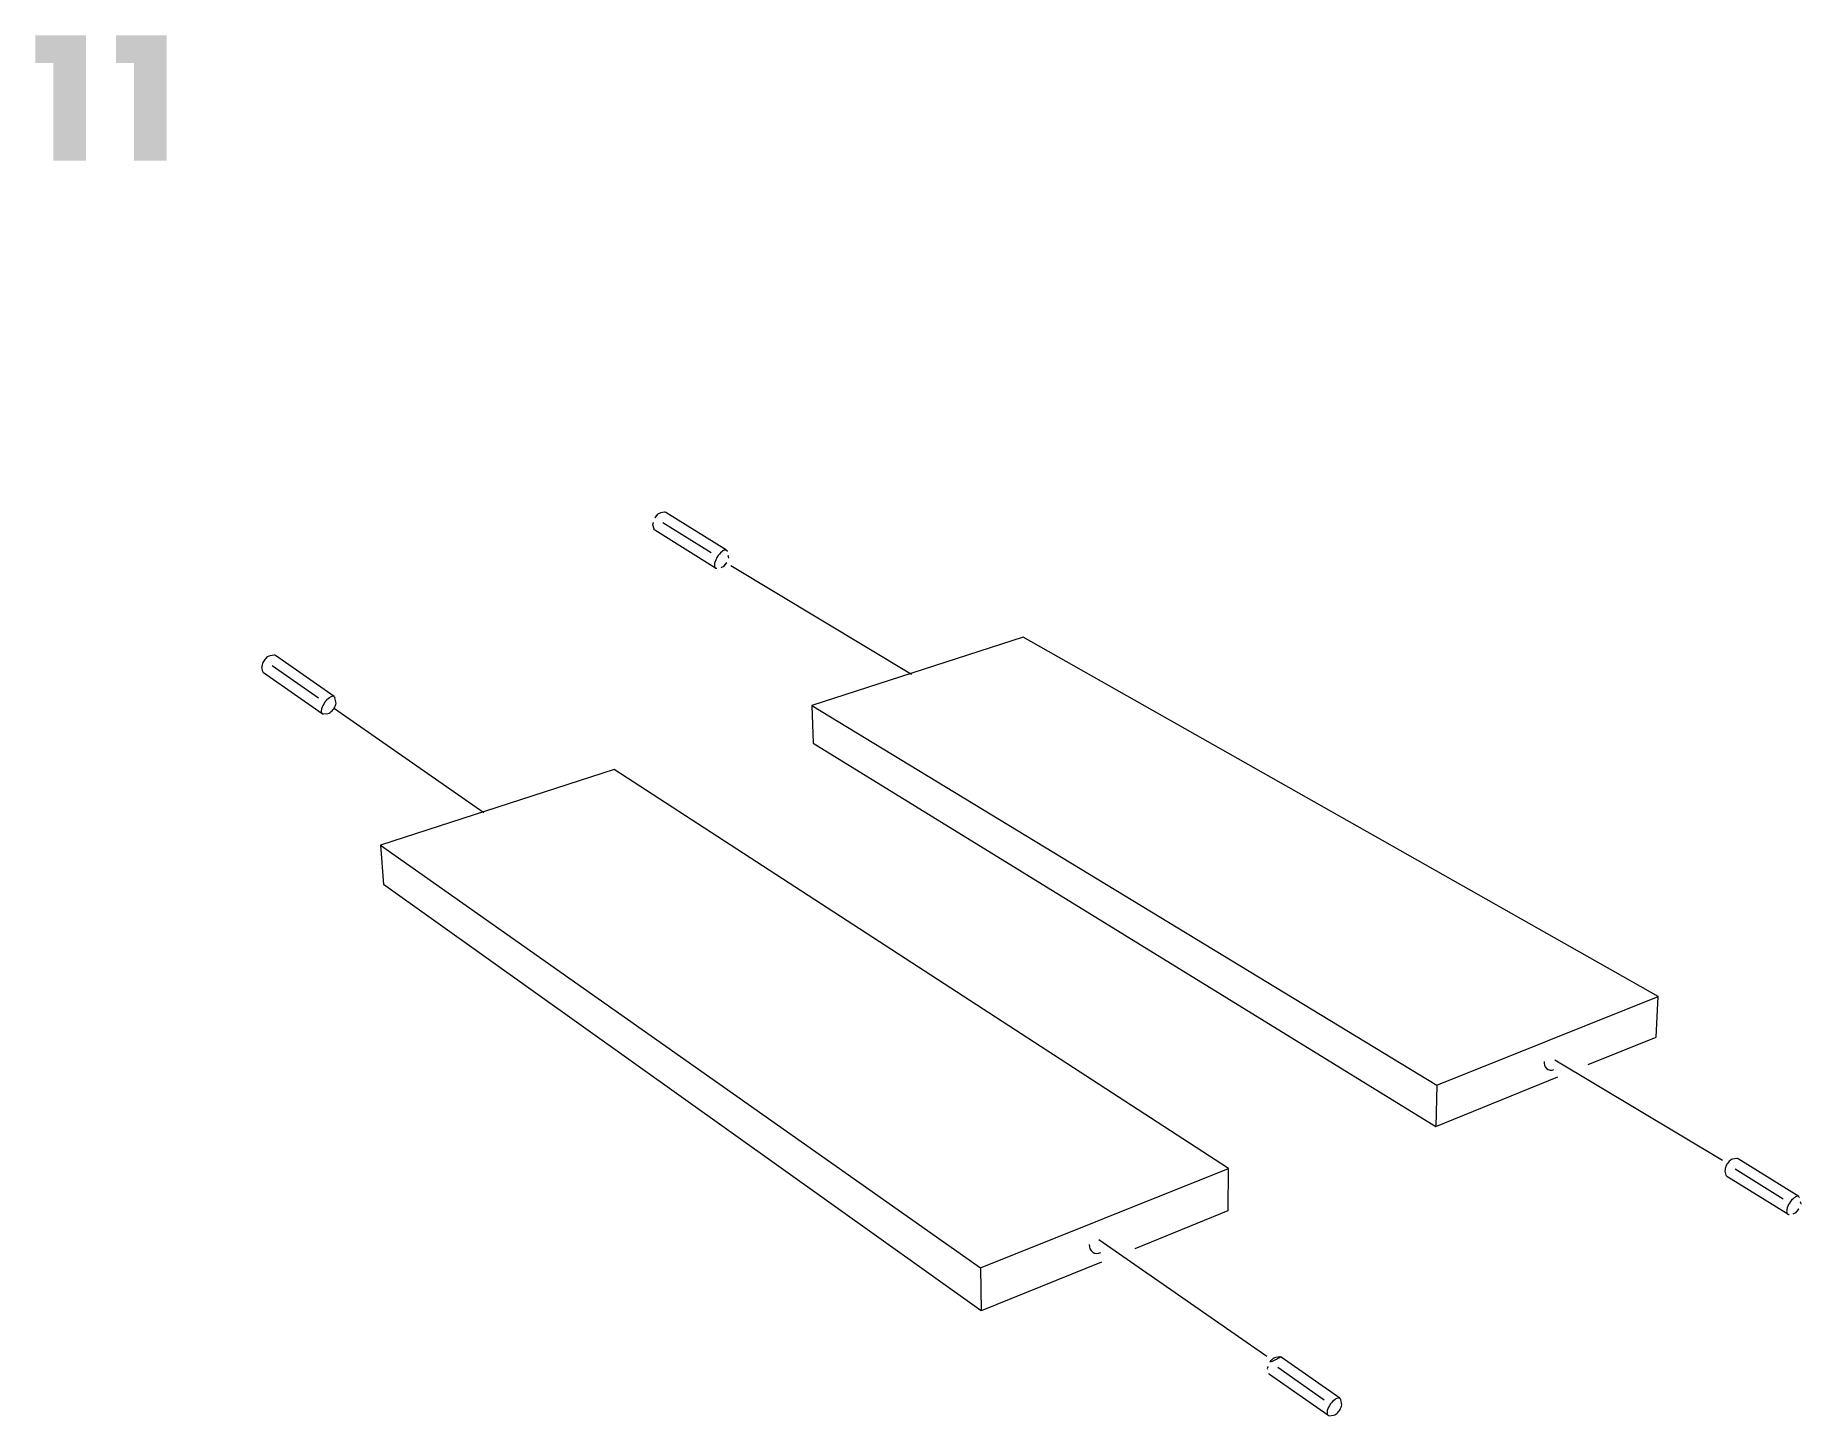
# Model space of a CAD drawing. Header units: metres. Extents: x -27.1 to 47.9, y -10.7 to 6.6.
# Drawn here: x 43.788 to 45.692, y 4.674 to 6.162 of the extents above; entities that cross this region are included whole.
import ezdxf

# ---------------------------------------------------------------- set-up
doc = ezdxf.new("R2010")
doc.units = ezdxf.units.M
doc.header["$MEASUREMENT"] = 0
doc.layers.add('PDF_Working_Num_Penna__7_Num_Penna__7_Num_Penna__7_Num_Penna__7_Num_Penna__7_Num_Penna__7', color=7, linetype='Continuous', lineweight=18)

msp = doc.modelspace()

# ---------------------------------------------------------------- hatches: boundary and pattern name
at = {"layer": 'PDF_Working_Num_Penna__7_Num_Penna__7_Num_Penna__7_Num_Penna__7_Num_Penna__7_Num_Penna__7', "linetype": 'Continuous', "lineweight": 18}
for points in [[(43.8071, 6.1322), (43.8071, 6.0268), (43.8422, 6.0268), (43.8422, 6.162), (43.7877, 6.162), (43.7877, 6.1322)], [(43.8942, 6.1322), (43.8942, 6.0268), (43.9293, 6.0268), (43.9293, 6.162), (43.8748, 6.162), (43.8748, 6.1322)]]:
    msp.add_hatch(color=7, dxfattribs=at).paths.add_polyline_path(points)

# ---------------------------------------------------------------- linework, layer by layer
at = {"layer": 'PDF_Working_Num_Penna__7_Num_Penna__7_Num_Penna__7_Num_Penna__7_Num_Penna__7_Num_Penna__7', "color": 7, "linetype": 'Continuous', "lineweight": 18, "flags": 128}
for points in [[(44.4588, 5.6458, 0.087793), (44.4554, 5.6417, 0.083373)], [(44.5294, 5.5894, 0.082148), (44.5329, 5.5933, 0.083781)], [(45.6851, 4.8925, 0.082709), (45.6886, 4.8965, 0.084603)], [(45.1293, 4.737), (45.1247, 4.7364, 0.112854), (45.1221, 4.7353, 0.086416), (45.1184, 4.7315, 0.082746)]]:
    msp.add_lwpolyline(points, format="xyb", close=True, dxfattribs=at)
for points in [[(44.5328, 5.6067), (44.4674, 5.6475, 0.198013), (44.4659, 5.6478), (44.4614, 5.647)], [(44.5208, 5.5876), (44.4554, 5.6284, -0.206387), (44.4546, 5.6296), (44.4533, 5.634)], [(44.5328, 5.6067, 0.185042), (44.5312, 5.607, 0.119089), (44.5277, 5.6052, 0.163382), (44.5199, 5.5928, 0.118613), (44.5199, 5.5888, 0.201175), (44.5208, 5.5876)], [(44.1099, 5.449), (44.0467, 5.4932, 0.200784), (44.0453, 5.4936), (44.0407, 5.493, 0.112854), (44.0381, 5.4919, 0.087003), (44.0344, 5.488, 0.082831), (44.0321, 5.4833)], [(44.097, 5.4305), (44.0338, 5.4747, -0.206257), (44.0329, 5.476), (44.0319, 5.4804)], [(44.1099, 5.449, 0.188408), (44.1084, 5.4494, 0.118914), (44.1047, 5.4478, 0.080397), (44.0995, 5.4425, 0.081365), (44.0963, 5.4358, 0.120222), (44.0961, 5.4318, 0.201184), (44.097, 5.4305)], [(44.0984, 5.4302), (44.103, 5.4308, 0.11785), (44.1056, 5.4319, 0.081816), (44.1093, 5.4357, 0.083994), (44.1116, 5.4405, 0.125763), (44.1117, 5.4434), (44.1107, 5.4478)], [(45.6885, 4.9099), (45.6231, 4.9507, 0.197553), (45.6216, 4.951), (45.6172, 4.9502, 0.113915), (45.6146, 4.9489, 0.088429), (45.6111, 4.9449, 0.083134), (45.609, 4.94)], [(45.6765, 4.8908), (45.6111, 4.9316, -0.206387), (45.6103, 4.9328), (45.609, 4.9371)], [(45.6885, 4.9099, 0.190605), (45.6869, 4.9102, 0.12018), (45.6834, 4.9084, 0.163431), (45.6756, 4.896, 0.118613), (45.6756, 4.892, 0.201773), (45.6765, 4.8908)], [(45.1887, 4.6912, 0.164038), (45.1803, 4.6792, 0.120105), (45.1801, 4.6753)], [(45.1824, 4.6736), (45.187, 4.6742, 0.116314), (45.1896, 4.6753, 0.082405), (45.1933, 4.6791, 0.083994), (45.1956, 4.6839, 0.125763), (45.1957, 4.6868), (45.1947, 4.6912)]]:
    msp.add_lwpolyline(points, format="xyb", dxfattribs=at)
for points in [[(44.516, 5.6039), (44.4642, 5.6362)], [(44.7322, 5.4729), (44.5373, 5.5898)], [(45.5348, 5.0818), (45.5368, 5.1255), (44.8523, 5.513), (44.6247, 5.4392)], [(44.093, 5.4471), (44.0429, 5.4821)], [(44.271, 5.3238), (44.1101, 5.4356)], [(44.6247, 5.4392), (45.2984, 5.03), (45.5368, 5.1255)], [(44.6247, 5.4392), (44.626, 5.3986), (45.2972, 4.9855)], [(44.9732, 4.854), (45.0734, 4.8947), (45.0737, 4.94), (44.4116, 5.3702), (44.1599, 5.2887), (44.163, 5.2465)], [(44.1599, 5.2887), (44.8063, 4.833), (45.0737, 4.94)], [(44.937, 4.8393), (44.8071, 4.7866), (44.163, 5.2465)], [(45.4616, 5.0521), (45.5348, 5.0818)], [(45.6064, 4.9486), (45.4254, 5.0571)], [(45.2972, 4.9855), (45.4288, 5.0389)], [(45.2984, 5.03), (45.2972, 4.9855)], [(45.6717, 4.9071), (45.6199, 4.9394)], [(45.1151, 4.7375), (44.934, 4.8632)], [(44.8063, 4.833), (44.8071, 4.7866)], [(45.177, 4.6905), (45.1269, 4.7255)], [(45.1939, 4.6924), (45.1307, 4.7366)], [(45.1809, 4.674), (45.1178, 4.7181)]]:
    msp.add_lwpolyline(points, dxfattribs=at)
at = {"layer": 'PDF_Working_Num_Penna__7_Num_Penna__7_Num_Penna__7_Num_Penna__7_Num_Penna__7_Num_Penna__7', "color": 7, "linetype": 'Continuous', "lineweight": 18}
for centre, radius, start, end in [((45.4215, 5.0539), 0.00765, 166.6649, 293.7752), ((44.9324, 4.8572), 0.00868, 173.6989, 296.5527), ((45.1927, 4.6907), 0.00217, 55.7791, 98.4588)]:
    msp.add_arc(centre, radius, start, end, dxfattribs=at)
for points in [[(44.4533, 5.6368), (44.4542, 5.6368), (44.4523, 5.634), (44.4533, 5.634)], [(44.4614, 5.647), (44.4623, 5.647), (44.4579, 5.6458), (44.4588, 5.6458)], [(44.4614, 5.647), (44.4615, 5.647), (44.4614, 5.647), (44.4614, 5.647)], [(44.4533, 5.634), (44.4533, 5.634), (44.4532, 5.6339), (44.4533, 5.6339)], [(44.5337, 5.6055), (44.5342, 5.6055), (44.5323, 5.6067), (44.5328, 5.6067)], [(44.5349, 5.5983), (44.5359, 5.5983), (44.534, 5.6011), (44.5349, 5.6011)], [(44.5208, 5.5876), (44.5213, 5.5876), (44.5218, 5.5873), (44.5223, 5.5873)], [(44.5268, 5.5881), (44.5278, 5.5881), (44.5284, 5.5894), (44.5294, 5.5894)], [(44.0321, 5.4832), (44.033, 5.4832), (44.031, 5.4804), (44.0319, 5.4804)], [(44.0407, 5.493), (44.0408, 5.493), (44.0407, 5.493), (44.0407, 5.493)], [(44.0319, 5.4804), (44.0319, 5.4804), (44.0319, 5.4804), (44.0319, 5.4804)], [(44.1107, 5.4478), (44.1112, 5.4478), (44.1094, 5.449), (44.1099, 5.449)], [(44.097, 5.4305), (44.0974, 5.4305), (44.0979, 5.4302), (44.0984, 5.4302)], [(45.6172, 4.9502), (45.6172, 4.9502), (45.6171, 4.9502), (45.6171, 4.9502)], [(45.609, 4.94), (45.6099, 4.94), (45.608, 4.9372), (45.609, 4.9372)], [(45.609, 4.9372), (45.609, 4.9372), (45.6089, 4.9371), (45.609, 4.9371)], [(45.6894, 4.9087), (45.6899, 4.9087), (45.688, 4.9099), (45.6885, 4.9099)], [(45.6906, 4.9015), (45.6916, 4.9015), (45.6897, 4.9043), (45.6906, 4.9043)], [(45.6765, 4.8908), (45.677, 4.8908), (45.6775, 4.8905), (45.678, 4.8905)], [(45.6825, 4.8913), (45.6835, 4.8913), (45.6841, 4.8925), (45.6851, 4.8925)], [(45.1161, 4.7267), (45.117, 4.7267), (45.1149, 4.7239), (45.1159, 4.7239)], [(45.1159, 4.7239), (45.1159, 4.7239), (45.1159, 4.7238), (45.1159, 4.7238)], [(45.1247, 4.7364), (45.1247, 4.7364), (45.1247, 4.7364), (45.1247, 4.7364)], [(45.1307, 4.7366), (45.1312, 4.7366), (45.1286, 4.737), (45.1291, 4.737)], [(45.1169, 4.7195), (45.1175, 4.7195), (45.1172, 4.7181), (45.1178, 4.7181)], [(45.1923, 4.6928), (45.1937, 4.6928), (45.1874, 4.6912), (45.1887, 4.6912)], [(45.1947, 4.6912), (45.1952, 4.6912), (45.1934, 4.6924), (45.1939, 4.6924)], [(45.1801, 4.6753), (45.1806, 4.6753), (45.1804, 4.674), (45.1809, 4.674)], [(45.1809, 4.674), (45.1814, 4.674), (45.1819, 4.6736), (45.1824, 4.6736)]]:
    msp.add_open_spline(points, degree=3, dxfattribs=at)

doc.saveas('drawing.dxf')
